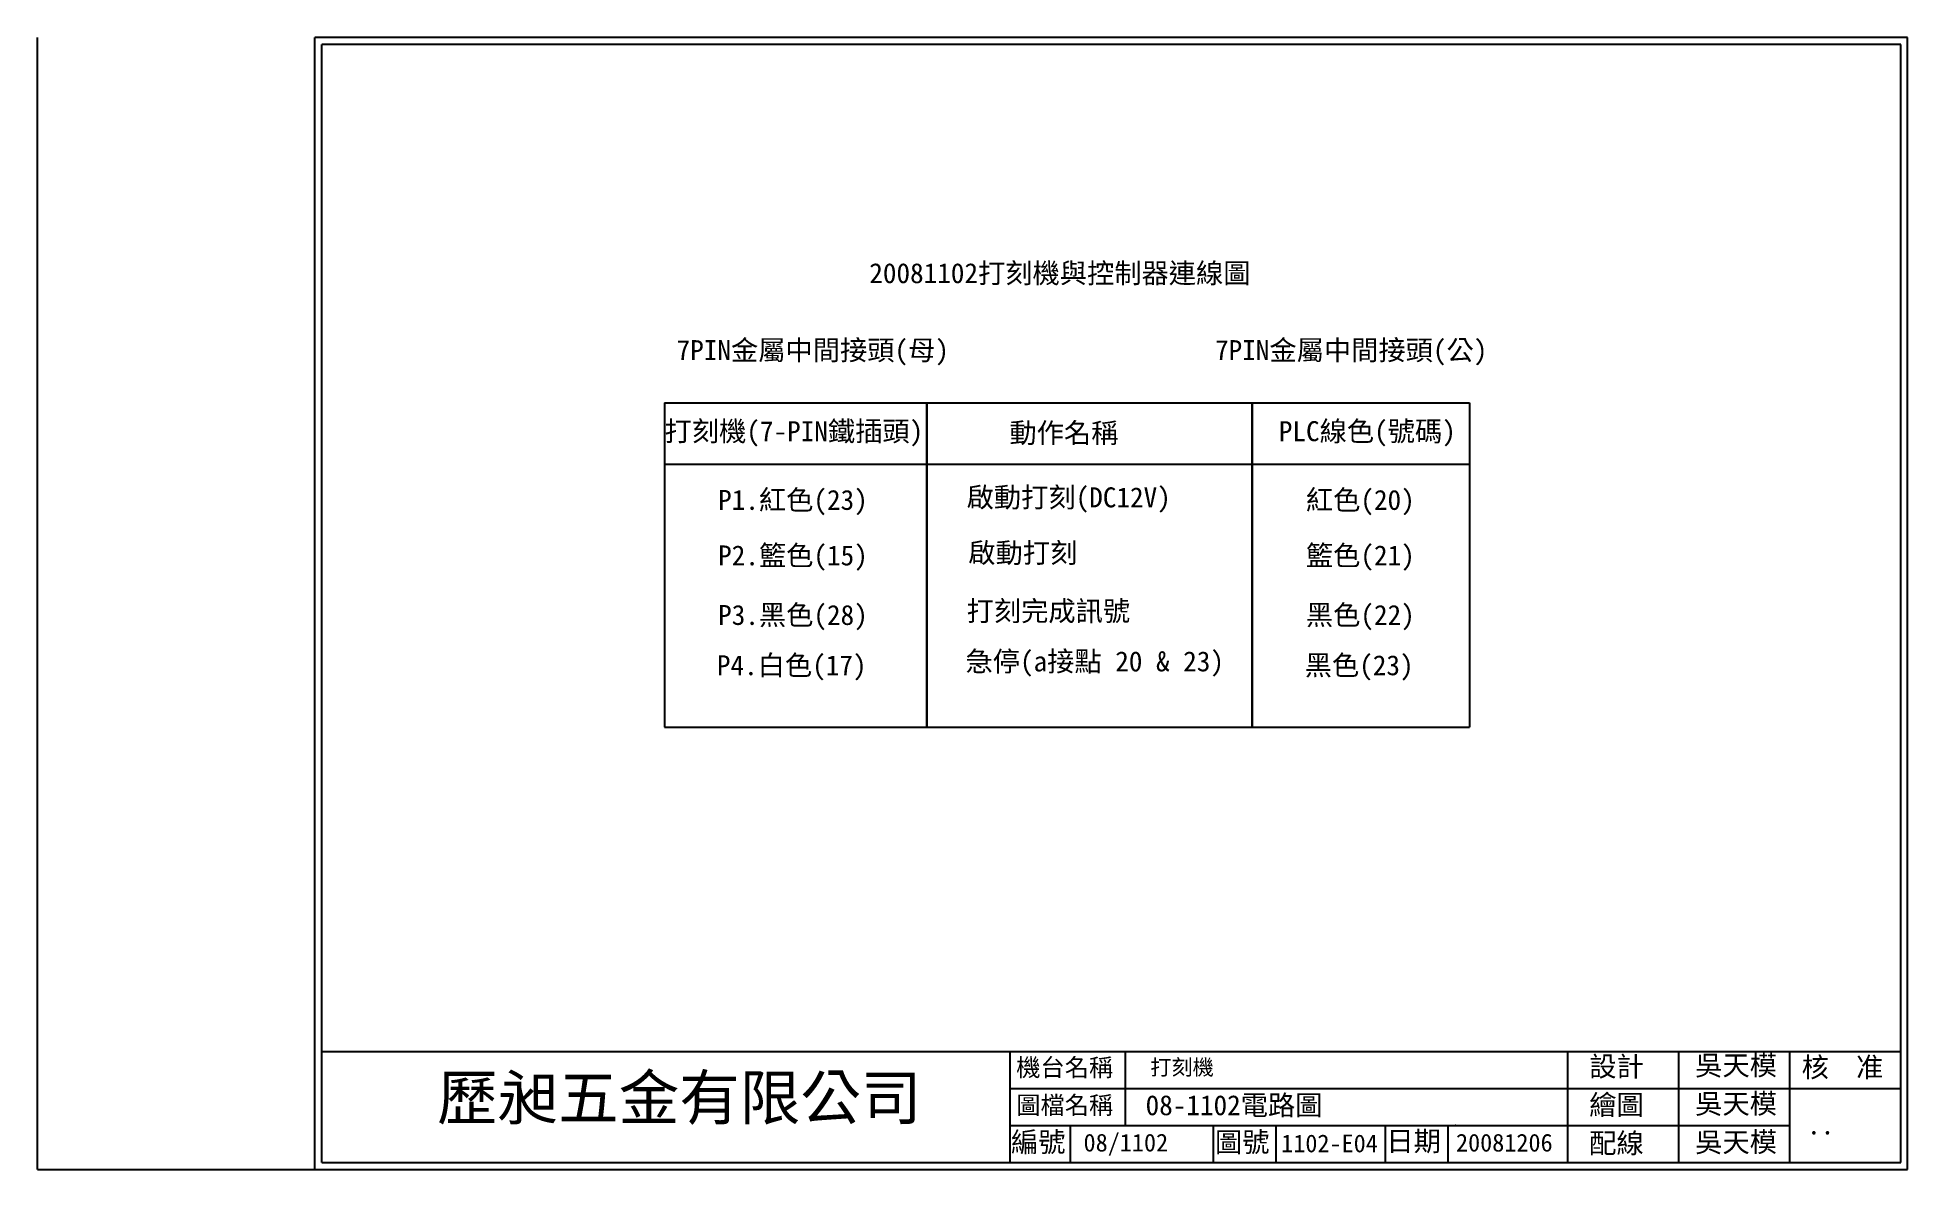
# Model space of a CAD drawing. Extents: x 144 to 1442, y -108 to 96.
# Drawn here: x 1105.2 to 1442.2, y -108.1 to 95.9 of the extents above; entities that cross this region are included whole.
import ezdxf

# ---------------------------------------------------------------- set-up
doc = ezdxf.new("R2010")
doc.units = 0
for name, color, linetype in [('圖框層', 7, 'CONTINUOUS'), ('文字層', 4, 'CONTINUOUS'), ('標尺寸層', 3, 'CONTINUOUS')]:
    doc.layers.add(name, color=color, linetype=linetype)
doc.styles.add('STSL', font='KAIU.TTF')

msp = doc.modelspace()

# ---------------------------------------------------------------- texts
at = {"layer": '圖框層', "color": 4, "style": 'STSL'}
for s, height, p in [('20081102打刻機與控制器連線圖', 3.6, (1255.06, 51.64)), ('7PIN金屬中間接頭(母)', 3.6, (1220.34, 37.77)), ('7PIN金屬中間接頭(公)', 3.6, (1317.36, 37.77)), ('打刻機(7-PIN鐵插頭)', 3.6, (1218.17, 23.17)), ('動作名稱', 3.6, (1280.31, 22.86)), (' PLC線色(號碼)', 3.6, (1326.41, 23.17)), ('P1.紅色(23)', 3.6, (1227.82, 10.79)), ('啟動打刻(DC12V)', 3.6, (1272.6, 11.25)), ('紅色(20)', 3.6, (1333.73, 10.79)), ('P2.籃色(15)', 3.6, (1227.82, 0.79)), ('啟動打刻', 3.6, (1272.9, 1.25)), ('籃色(21)', 3.6, (1333.73, 0.79)), ('P3.黑色(28)', 3.6, (1227.82, -9.94)), ('打刻完成訊號', 3.6, (1272.6, -9.23)), ('黑色(22)', 3.6, (1333.73, -9.94)), ('P4.白色(17)', 3.6, (1227.6, -19)), ('急停(a接點 20 & 23)', 3.6, (1272.39, -18.3)), ('黑色(23)', 3.6, (1333.52, -19)), ('設計', 3.6, (1384.79, -91.27)), ('核  准', 3.6, (1423.07, -91.41)), ('歷昶五金有限公司', 8, (1177.17, -99.08)), ('打刻機', 2.8, (1305.69, -91.02)), ('08-1102電路圖', 3.6, (1304.85, -98.26)), ('繪圖', 3.6, (1384.79, -98.18)), ('編號', 3.6, (1280.59, -104.9)), ('圖號', 3.6, (1317.35, -104.9)), ('日期', 3.6, (1348.23, -104.73)), ('配線', 3.6, (1384.79, -105.09)), ('08/1102', 3.2, (1293.67, -104.8))]:
    msp.add_text(s, height=height, dxfattribs=at).set_placement(p)
at = {"layer": '文字層', "color": 4, "style": 'STSL'}
for s, height, p in [('機台名稱', 3.2, (1281.55, -91.25)), ('吳天模', 3.6, (1403.88, -91.07)), ('吳天模', 3.6, (1403.88, -97.98)), ('圖檔名稱', 3.2, (1281.55, -98.04)), ('吳天模', 3.6, (1403.88, -104.89)), ('1102-E04', 3.2, (1329.28, -104.94)), ('20081206', 3.2, (1360.78, -104.81)), ('..', 3.6, (1424.04, -101.73))]:
    msp.add_text(s, height=height, dxfattribs=at).set_placement(p)

# ---------------------------------------------------------------- linework, layer by layer
at = {"layer": '圖框層', "color": 7}
for p, q in [((1105.16, -108.06), (1105.16, 95.91)), ((1442.16, 95.91), (1155.16, 95.91)), ((1155.16, -108.06), (1155.16, 95.91)), ((1440.91, 94.66), (1156.41, 94.66)), ((1156.41, -106.81), (1156.41, 94.66)), ((1440.91, -106.81), (1440.91, 94.66)), ((1442.16, -108.06), (1442.16, 95.91)), ((1156.41, -86.81), (1266.89, -86.81)), ((1266.89, -86.81), (1440.91, -86.81)), ((1280.43, -106.81), (1280.43, -86.81)), ((1380.91, -106.81), (1380.91, -86.81)), ((1400.91, -106.81), (1400.91, -86.81)), ((1420.91, -106.81), (1420.91, -86.81)), ((1280.43, -93.48), (1440.91, -93.48)), ((1280.43, -100.14), (1420.91, -100.14)), ((1291.31, -106.81), (1291.31, -100.06)), ((1317.08, -106.81), (1317.08, -100.14)), ((1328.39, -106.81), (1328.39, -100.14)), ((1156.41, -106.81), (1440.91, -106.81)), ((1155.16, -108.06), (1442.16, -108.06))]:
    msp.add_line(p, q, dxfattribs=at)
at = {"layer": '圖框層', "color": 4}
msp.add_point((1360.7, -100.14), dxfattribs=at)
at = {"layer": '標尺寸層', "color": 7}
for p, q in [((1218.17, 30.1), (1363.22, 30.1)), ((1218.17, 30.1), (1218.17, -28.38)), ((1265.45, -28.38), (1265.45, 30.1)), ((1265.45, 30.1), (1265.45, -28.38)), ((1324.03, 30.1), (1324.03, -28.38)), ((1324.03, -28.38), (1324.03, 30.1)), ((1363.22, 30.1), (1363.22, -28.38)), ((1218.17, 19.01), (1363.22, 19.01)), ((1218.17, -28.38), (1363.22, -28.38)), ((1301.21, -100.14), (1301.21, -86.81)), ((1348.09, -106.81), (1348.09, -100.14)), ((1359.36, -106.81), (1359.36, -100.14)), ((1105.16, -108.06), (1155.16, -108.06))]:
    msp.add_line(p, q, dxfattribs=at)

msp.set_redraw_order([(e.dxf.handle, doc.entitydb.next_handle()) for e in msp.query("TEXT MTEXT ATTDEF DIMENSION ARC_DIMENSION")])  # texts and dimensions are drawn at this point

doc.saveas('drawing.dxf')
